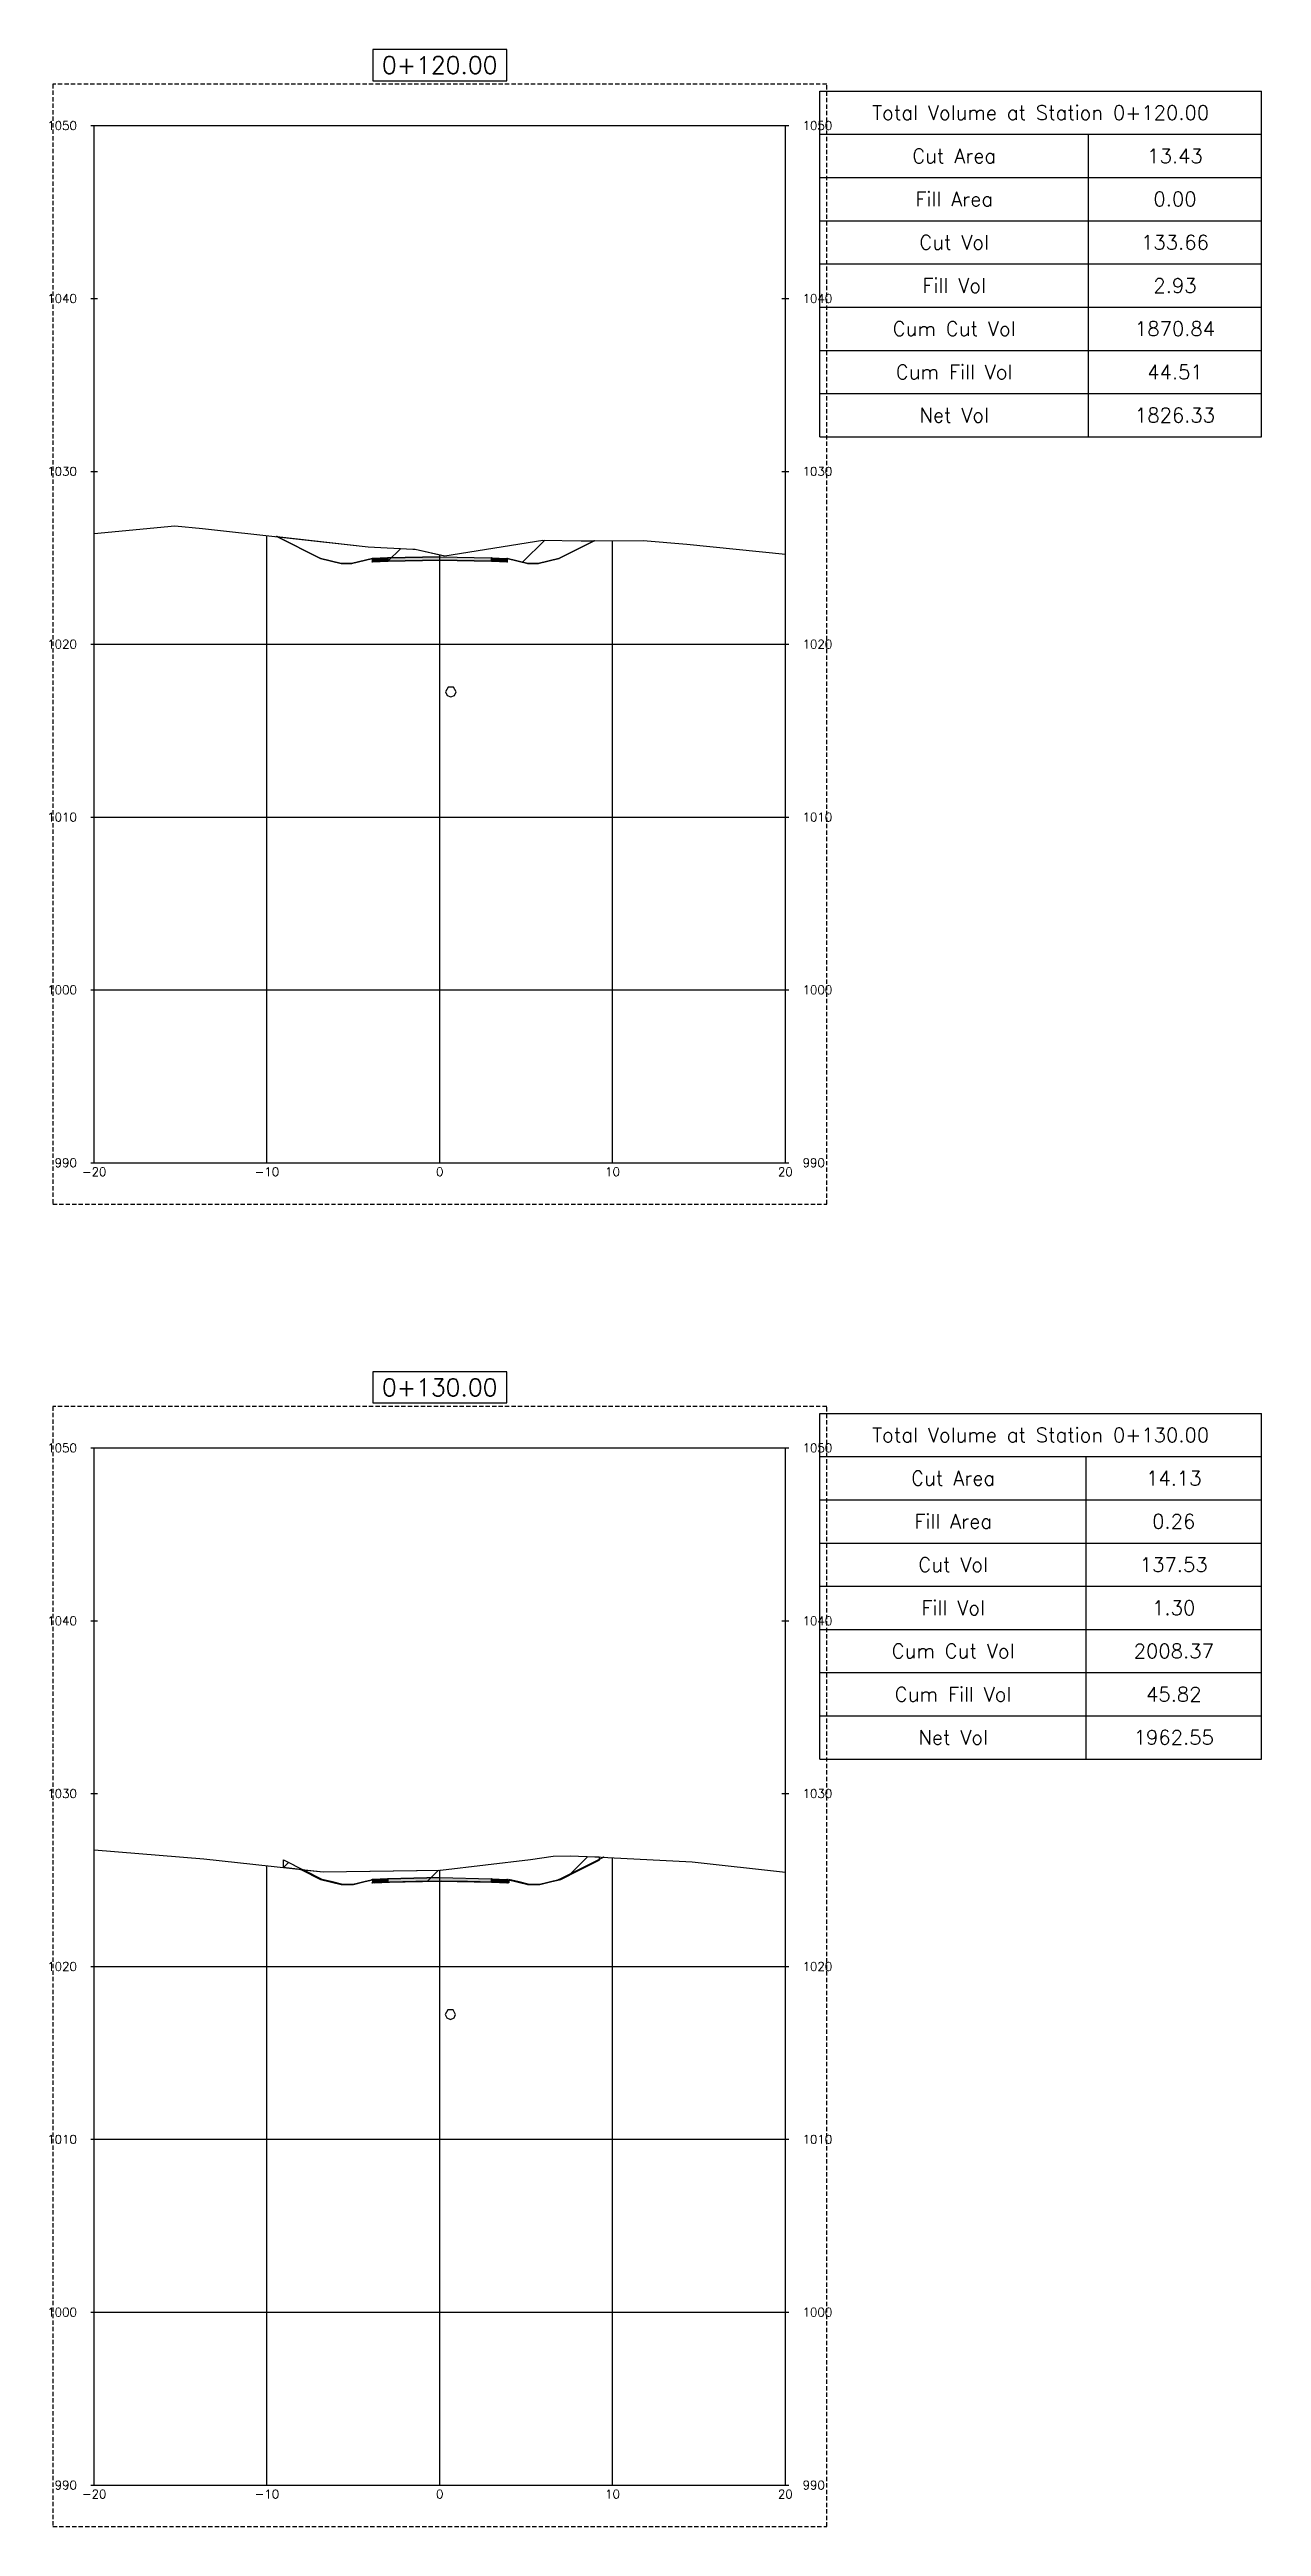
# Model space of a CAD drawing. Header units: metres. Extents: x 517023 to 519141, y 3924953 to 3927827.
# Drawn here: x 518310.9 to 518381, y 3925511.7 to 3925655 of the extents above; entities that cross this region are included whole.
import ezdxf

# ---------------------------------------------------------------- set-up
doc = ezdxf.new("R2010")
doc.units = ezdxf.units.M
doc.linetypes.add('DASHED2', pattern=[0.375, 0.25, -0.125])
for name, color, linetype in [('C-ANNO-TABL', 1, 'Continuous'), ('C-ANNO-TABL-TEXT', 150, 'Continuous'), ('C-ANNO-TABL-TITL', 150, 'Continuous'), ('C-ANNO-TABL-TTBL', 5, 'Continuous'), ('C-ROAD-CORR', 5, 'Continuous'), ('C-ROAD-CORR-PATT', 150, 'Continuous'), ('C-ROAD-LINK', 150, 'Continuous'), ('C-ROAD-MARK', 212, 'Continuous'), ('C-ROAD-PROF-TTLB', 5, 'Continuous'), ('C-ROAD-SECT', 7, 'Continuous'), ('C-ROAD-SECT-GRID', 7, 'Continuous'), ('C-ROAD-SECT-TEXT', 92, 'Continuous'), ('C-ROAD-SECT-TICK', 7, 'Continuous'), ('C-ROAD-SECT-TITL', 92, 'Continuous'), ('C-ROAD-SHAP', 32, 'Continuous'), ('C-ROAD-SHAP-PATT', 7, 'Continuous'), ('C-STRM-PIPE', 170, 'Continuous')]:
    doc.layers.add(name, color=color, linetype=linetype)
doc.layers.add('C-ROAD-SECT-BUFR', color=6, linetype='DASHED2', plot=False)
doc.styles.get("Standard").update_dxf_attribs({"font": 'simplex.shx'})

msp = doc.modelspace()

# ---------------------------------------------------------------- texts
at = {"layer": 'C-ANNO-TABL-TEXT', "color": 150, "linetype": 'Continuous', "lineweight": -3, "char_height": 0.833, "attachment_point": 5}
for s, insert in [('13.43', (518376.02, 3925648.89)), ('0.00', (518376.02, 3925646.39)), ('133.66', (518376.02, 3925643.89)), ('2.93', (518376.02, 3925641.39)), ('1870.84', (518376.02, 3925638.89)), ('44.51', (518376.02, 3925636.39)), ('1826.33', (518376.02, 3925633.89)), ('14.13', (518375.95, 3925572.39)), ('0.26', (518375.95, 3925569.89)), ('137.53', (518375.95, 3925567.39)), ('1.30', (518375.95, 3925564.89)), ('2008.37', (518375.95, 3925562.39)), ('45.82', (518375.95, 3925559.89)), ('1962.55', (518375.95, 3925557.39))]:
    msp.add_mtext(s, dxfattribs=dict(at, insert=insert))
at = {"layer": 'C-ANNO-TABL-TITL', "color": 150, "linetype": 'Continuous', "lineweight": -3, "attachment_point": 5}
for s, insert, char_height in [('Total Volume at Station 0+120.00', (518368.25, 3925651.39), 0.8333), ('Cut Area', (518363.24, 3925648.89), 0.833), ('Fill Area', (518363.24, 3925646.39), 0.833), ('Cut Vol', (518363.24, 3925643.89), 0.833), ('Fill Vol', (518363.24, 3925641.39), 0.833), ('Cum Cut Vol', (518363.24, 3925638.89), 0.8333), ('Cum Fill Vol', (518363.24, 3925636.39), 0.8333), ('Net Vol', (518363.24, 3925633.89), 0.833), ('Total Volume at Station 0+130.00', (518368.25, 3925574.89), 0.8333), ('Cut Area', (518363.18, 3925572.39), 0.833), ('Fill Area', (518363.18, 3925569.89), 0.833), ('Cut Vol', (518363.18, 3925567.39), 0.833), ('Fill Vol', (518363.18, 3925564.89), 0.833), ('Cum Cut Vol', (518363.18, 3925562.39), 0.8333), ('Cum Fill Vol', (518363.18, 3925559.89), 0.8333), ('Net Vol', (518363.18, 3925557.39), 0.833)]:
    msp.add_mtext(s, dxfattribs=dict(at, insert=insert, char_height=char_height))
at = {"layer": 'C-ROAD-SECT-TEXT', "color": 92, "linetype": 'Continuous', "lineweight": -3, "char_height": 0.5}
for s, insert, attachment_point in [('1050', (518312.47, 3925650.64), 6), ('1050', (518354.47, 3925650.64), 4), ('1040', (518312.47, 3925640.64), 6), ('1040', (518354.47, 3925640.64), 4), ('1030', (518312.47, 3925630.64), 6), ('1030', (518354.47, 3925630.64), 4), ('1020', (518312.47, 3925620.64), 6), ('1020', (518354.47, 3925620.64), 4), ('1010', (518312.47, 3925610.64), 6), ('1010', (518354.47, 3925610.64), 4), ('1000', (518312.47, 3925600.64), 6), ('1000', (518354.47, 3925600.64), 4), ('990', (518312.47, 3925590.64), 6), ('{\\C3;-20}', (518313.47, 3925590.37), 2), ('{\\C3;-10}', (518323.47, 3925590.37), 2), ('{\\C3;0}', (518333.47, 3925590.37), 2), ('{\\C3;10}', (518343.47, 3925590.37), 2), ('{\\C3;20}', (518353.47, 3925590.37), 2), ('990', (518354.47, 3925590.64), 4), ('1050', (518312.47, 3925574.14), 6), ('1050', (518354.47, 3925574.14), 4), ('1040', (518312.47, 3925564.14), 6), ('1040', (518354.47, 3925564.14), 4), ('1030', (518312.47, 3925554.14), 6), ('1030', (518354.47, 3925554.14), 4), ('1020', (518312.47, 3925544.14), 6), ('1020', (518354.47, 3925544.14), 4), ('1010', (518312.47, 3925534.14), 6), ('1010', (518354.47, 3925534.14), 4), ('1000', (518312.47, 3925524.14), 6), ('1000', (518354.47, 3925524.14), 4), ('990', (518312.47, 3925514.14), 6), ('990', (518354.47, 3925514.14), 4), ('{\\C3;-20}', (518313.47, 3925513.87), 2), ('{\\C3;-10}', (518323.47, 3925513.87), 2), ('{\\C3;0}', (518333.47, 3925513.87), 2), ('{\\C3;10}', (518343.47, 3925513.87), 2), ('{\\C3;20}', (518353.47, 3925513.87), 2)]:
    msp.add_mtext(s, dxfattribs=dict(at, insert=insert, attachment_point=attachment_point))
at = {"layer": 'C-ROAD-SECT-TITL', "color": 92, "linetype": 'Continuous', "lineweight": -3, "char_height": 1, "attachment_point": 8}
for s, insert in [('0+120.00', (518333.47, 3925653.64)), ('0+130.00', (518333.47, 3925577.14))]:
    msp.add_mtext(s, dxfattribs=dict(at, insert=insert))

# ---------------------------------------------------------------- hatches: boundary and pattern name
at = {"layer": 'C-ROAD-CORR-PATT', "linetype": 'Continuous', "lineweight": -3}
h = msp.add_hatch(dxfattribs=at)
h.set_pattern_fill('ANSI31', color=1, scale=1.75, style=0)
h.set_pattern_definition([(45, (518324.0397, 3925626.8674), (-3.9289, 3.9289), [])])
h.paths.add_polyline_path([(518324.04, 3925626.87), (518329.33, 3925626.28), (518331.91, 3925626.14), (518332.05, 3925626.14), (518333.76, 3925625.75), (518339.44, 3925626.66), (518341.65, 3925626.62), (518342.41, 3925626.62), (518340.37, 3925625.6), (518339.17, 3925625.3), (518338.57, 3925625.3), (518337.37, 3925625.6), (518337.37, 3925625.4), (518336.47, 3925625.44), (518333.47, 3925625.5), (518330.47, 3925625.44), (518329.57, 3925625.4), (518329.57, 3925625.6), (518328.37, 3925625.3), (518327.77, 3925625.3), (518326.57, 3925625.6)])
h = msp.add_hatch(dxfattribs=at)
h.set_pattern_fill('ANSI31', color=3, scale=1.75, style=0)
h.set_pattern_definition([(45, (518324.4175, 3925549.861), (-3.929, 3.929), [])])
h.paths.add_polyline_path([(518324.42, 3925549.86), (518324.42, 3925550.31), (518325.56, 3925549.74)])
h = msp.add_hatch(dxfattribs=at)
h.set_pattern_fill('ANSI31', color=1, scale=1.75, style=0)
h.set_pattern_definition([(45, (518325.563, 3925549.7355), (-3.9289, 3.9289), [])])
h.paths.add_polyline_path([(518325.56, 3925549.74), (518326.73, 3925549.61), (518333.51, 3925549.72), (518338.72, 3925550.33), (518340.04, 3925550.53), (518341.03, 3925550.54), (518342.45, 3925550.49), (518342.69, 3925550.48), (518342.69, 3925550.29), (518341.49, 3925549.69), (518340.47, 3925549.18), (518339.87, 3925549.03), (518339.27, 3925548.88), (518338.97, 3925548.88), (518338.67, 3925548.88), (518338.07, 3925549.03), (518337.47, 3925549.18), (518337.47, 3925549.08), (518337.47, 3925548.98), (518337.02, 3925549), (518336.57, 3925549.02), (518335.08, 3925549.05), (518333.57, 3925549.08), (518332.08, 3925549.05), (518330.57, 3925549.02), (518330.12, 3925549), (518329.67, 3925548.98), (518329.67, 3925549.08), (518329.67, 3925549.18), (518329.07, 3925549.03), (518328.47, 3925548.88), (518328.17, 3925548.88), (518327.87, 3925548.88), (518327.27, 3925549.03), (518326.67, 3925549.18), (518325.68, 3925549.67)])
at = {"layer": 'C-ROAD-SHAP-PATT', "linetype": 'Continuous', "lineweight": -3}
for points in [[(518330.47, 3925625.64), (518329.57, 3925625.6), (518329.57, 3925625.4), (518330.47, 3925625.44)], [(518333.47, 3925625.7), (518330.47, 3925625.64), (518330.47, 3925625.44), (518333.47, 3925625.5)], [(518333.47, 3925625.7), (518336.47, 3925625.64), (518336.47, 3925625.44), (518333.47, 3925625.5)], [(518336.47, 3925625.64), (518337.37, 3925625.6), (518337.37, 3925625.4), (518336.47, 3925625.44)], [(518330.47, 3925549.22), (518329.57, 3925549.18), (518329.57, 3925548.98), (518330.47, 3925549.02)], [(518333.47, 3925549.28), (518330.47, 3925549.22), (518330.47, 3925549.02), (518333.47, 3925549.08)], [(518333.47, 3925549.28), (518336.47, 3925549.22), (518336.47, 3925549.02), (518333.47, 3925549.08)], [(518336.47, 3925549.22), (518337.37, 3925549.18), (518337.37, 3925548.98), (518336.47, 3925549.02)]]:
    msp.add_hatch(color=7, dxfattribs=at).paths.add_polyline_path(points)

# ---------------------------------------------------------------- linework, layer by layer
at = {"layer": 'C-ANNO-TABL', "color": 1, "linetype": 'Continuous', "lineweight": -3}
for p, q in [((518355.47, 3925650.14), (518381.03, 3925650.14)), ((518371.01, 3925632.64), (518371.01, 3925650.14)), ((518355.47, 3925647.64), (518381.03, 3925647.64)), ((518355.47, 3925645.14), (518381.03, 3925645.14)), ((518355.47, 3925642.64), (518381.03, 3925642.64)), ((518355.47, 3925640.14), (518381.03, 3925640.14)), ((518355.47, 3925637.64), (518381.03, 3925637.64)), ((518355.47, 3925635.14), (518381.03, 3925635.14)), ((518355.47, 3925573.64), (518381.03, 3925573.64)), ((518370.88, 3925556.14), (518370.88, 3925573.64)), ((518355.47, 3925571.14), (518381.03, 3925571.14)), ((518355.47, 3925568.64), (518381.03, 3925568.64)), ((518355.47, 3925566.14), (518381.03, 3925566.14)), ((518355.47, 3925563.64), (518381.03, 3925563.64)), ((518355.47, 3925561.14), (518381.03, 3925561.14)), ((518355.47, 3925558.64), (518381.03, 3925558.64))]:
    msp.add_line(p, q, dxfattribs=at)
at = {"layer": 'C-ANNO-TABL-TTBL', "color": 5, "linetype": 'Continuous', "lineweight": -3}
for p, q in [((518355.47, 3925652.64), (518381.03, 3925652.64)), ((518355.47, 3925632.64), (518355.47, 3925652.64)), ((518381.03, 3925632.64), (518381.03, 3925652.64)), ((518355.47, 3925632.64), (518381.03, 3925632.64)), ((518355.47, 3925576.14), (518381.03, 3925576.14)), ((518355.47, 3925556.14), (518355.47, 3925576.14)), ((518381.03, 3925556.14), (518381.03, 3925576.14)), ((518355.47, 3925556.14), (518381.03, 3925556.14))]:
    msp.add_line(p, q, dxfattribs=at)
at = {"layer": 'C-ROAD-CORR', "color": 1, "linetype": 'Continuous', "lineweight": -3}
for p, q in [((518324.04, 3925626.87), (518329.33, 3925626.28)), ((518326.57, 3925625.6), (518324.04, 3925626.87)), ((518329.33, 3925626.28), (518331.91, 3925626.14)), ((518331.91, 3925626.14), (518332.05, 3925626.14)), ((518332.05, 3925626.14), (518333.76, 3925625.75)), ((518333.76, 3925625.75), (518339.44, 3925626.66)), ((518339.44, 3925626.66), (518341.65, 3925626.62)), ((518342.41, 3925626.62), (518340.37, 3925625.6)), ((518341.65, 3925626.62), (518342.41, 3925626.62)), ((518327.77, 3925625.3), (518326.57, 3925625.6)), ((518328.37, 3925625.3), (518327.77, 3925625.3)), ((518329.57, 3925625.6), (518328.37, 3925625.3)), ((518329.57, 3925625.4), (518329.57, 3925625.6)), ((518330.47, 3925625.44), (518329.57, 3925625.4)), ((518333.47, 3925625.5), (518330.47, 3925625.44)), ((518336.47, 3925625.44), (518333.47, 3925625.5)), ((518337.37, 3925625.4), (518336.47, 3925625.44)), ((518338.57, 3925625.3), (518337.37, 3925625.6)), ((518337.37, 3925625.6), (518337.37, 3925625.4)), ((518339.17, 3925625.3), (518338.57, 3925625.3)), ((518340.37, 3925625.6), (518339.17, 3925625.3)), ((518333.51, 3925549.72), (518338.72, 3925550.33)), ((518338.72, 3925550.33), (518340.04, 3925550.53)), ((518340.04, 3925550.53), (518341.03, 3925550.54)), ((518341.03, 3925550.54), (518342.45, 3925550.49)), ((518342.69, 3925550.29), (518341.49, 3925549.69)), ((518342.45, 3925550.49), (518342.69, 3925550.48)), ((518342.69, 3925550.48), (518342.69, 3925550.29)), ((518325.56, 3925549.74), (518326.73, 3925549.61)), ((518325.68, 3925549.67), (518325.56, 3925549.74)), ((518326.67, 3925549.18), (518325.68, 3925549.67)), ((518327.27, 3925549.03), (518326.67, 3925549.18)), ((518326.73, 3925549.61), (518333.51, 3925549.72)), ((518327.87, 3925548.88), (518327.27, 3925549.03)), ((518328.17, 3925548.88), (518327.87, 3925548.88)), ((518328.47, 3925548.88), (518328.17, 3925548.88)), ((518329.07, 3925549.03), (518328.47, 3925548.88)), ((518329.67, 3925549.18), (518329.07, 3925549.03)), ((518329.67, 3925549.08), (518329.67, 3925549.18)), ((518329.67, 3925548.98), (518329.67, 3925549.08)), ((518330.12, 3925549), (518329.67, 3925548.98)), ((518330.57, 3925549.02), (518330.12, 3925549)), ((518332.08, 3925549.05), (518330.57, 3925549.02)), ((518333.57, 3925549.08), (518332.08, 3925549.05)), ((518335.08, 3925549.05), (518333.57, 3925549.08)), ((518336.57, 3925549.02), (518335.08, 3925549.05)), ((518337.02, 3925549), (518336.57, 3925549.02)), ((518337.47, 3925548.98), (518337.02, 3925549)), ((518338.07, 3925549.03), (518337.47, 3925549.18)), ((518337.47, 3925549.18), (518337.47, 3925549.08)), ((518337.47, 3925549.08), (518337.47, 3925548.98)), ((518338.67, 3925548.88), (518338.07, 3925549.03)), ((518338.97, 3925548.88), (518338.67, 3925548.88)), ((518339.27, 3925548.88), (518338.97, 3925548.88)), ((518339.87, 3925549.03), (518339.27, 3925548.88)), ((518340.47, 3925549.18), (518339.87, 3925549.03)), ((518341.49, 3925549.69), (518340.47, 3925549.18))]:
    msp.add_line(p, q, dxfattribs=at)
at = {"layer": 'C-ROAD-CORR', "color": 3, "linetype": 'Continuous', "lineweight": -3}
for p, q in [((518324.42, 3925549.86), (518324.42, 3925550.31)), ((518324.42, 3925550.31), (518325.56, 3925549.74)), ((518325.56, 3925549.74), (518324.42, 3925549.86))]:
    msp.add_line(p, q, dxfattribs=at)
at = {"layer": 'C-ROAD-LINK', "color": 150, "linetype": 'Continuous', "lineweight": -3}
for p, q in [((518324.04, 3925626.87), (518326.57, 3925625.6)), ((518340.37, 3925625.6), (518342.41, 3925626.62)), ((518326.57, 3925625.6), (518327.77, 3925625.3)), ((518327.77, 3925625.3), (518328.37, 3925625.3)), ((518328.37, 3925625.3), (518329.57, 3925625.6)), ((518329.57, 3925625.6), (518330.47, 3925625.64)), ((518329.57, 3925625.6), (518329.57, 3925625.4)), ((518329.57, 3925625.4), (518330.47, 3925625.44)), ((518330.47, 3925625.64), (518333.47, 3925625.7)), ((518330.47, 3925625.64), (518330.47, 3925625.44)), ((518330.47, 3925625.44), (518330.47, 3925625.64)), ((518330.47, 3925625.44), (518333.47, 3925625.5)), ((518333.47, 3925625.7), (518336.47, 3925625.64)), ((518333.47, 3925625.5), (518333.47, 3925625.7)), ((518333.47, 3925625.5), (518336.47, 3925625.44)), ((518336.47, 3925625.64), (518336.47, 3925625.44)), ((518336.47, 3925625.64), (518337.37, 3925625.6)), ((518336.47, 3925625.44), (518336.47, 3925625.64)), ((518336.47, 3925625.44), (518337.37, 3925625.4)), ((518337.37, 3925625.6), (518337.37, 3925625.4)), ((518337.37, 3925625.6), (518338.57, 3925625.3)), ((518338.57, 3925625.3), (518339.17, 3925625.3)), ((518339.17, 3925625.3), (518340.37, 3925625.6)), ((518340.37, 3925549.18), (518342.94, 3925550.47)), ((518325.43, 3925549.75), (518326.57, 3925549.18)), ((518326.57, 3925549.18), (518327.77, 3925548.88)), ((518327.77, 3925548.88), (518328.37, 3925548.88)), ((518328.37, 3925548.88), (518329.57, 3925549.18)), ((518329.57, 3925549.18), (518330.47, 3925549.22)), ((518329.57, 3925549.18), (518329.57, 3925548.98)), ((518329.57, 3925548.98), (518330.47, 3925549.02)), ((518330.47, 3925549.22), (518333.47, 3925549.28)), ((518330.47, 3925549.22), (518330.47, 3925549.02)), ((518330.47, 3925549.02), (518330.47, 3925549.22)), ((518330.47, 3925549.02), (518333.47, 3925549.08)), ((518333.47, 3925549.28), (518336.47, 3925549.22)), ((518333.47, 3925549.08), (518333.47, 3925549.28)), ((518333.47, 3925549.08), (518336.47, 3925549.02)), ((518336.47, 3925549.22), (518336.47, 3925549.02)), ((518336.47, 3925549.22), (518337.37, 3925549.18)), ((518336.47, 3925549.02), (518336.47, 3925549.22)), ((518336.47, 3925549.02), (518337.37, 3925548.98)), ((518337.37, 3925549.18), (518337.37, 3925548.98)), ((518337.37, 3925549.18), (518338.57, 3925548.88)), ((518338.57, 3925548.88), (518339.17, 3925548.88)), ((518339.17, 3925548.88), (518340.37, 3925549.18))]:
    msp.add_line(p, q, dxfattribs=at)
at = {"layer": 'C-ROAD-MARK', "color": 212, "linetype": 'Continuous', "lineweight": -3}
for centre in [(518324.04, 3925626.87), (518342.41, 3925626.62), (518326.57, 3925625.6), (518327.77, 3925625.3), (518328.37, 3925625.3), (518329.57, 3925625.6), (518329.57, 3925625.4), (518330.47, 3925625.64), (518330.47, 3925625.44), (518333.47, 3925625.7), (518333.47, 3925625.5), (518336.47, 3925625.64), (518336.47, 3925625.44), (518337.37, 3925625.6), (518337.37, 3925625.4), (518338.57, 3925625.3), (518339.17, 3925625.3), (518340.37, 3925625.6), (518342.94, 3925550.47), (518325.43, 3925549.75), (518326.57, 3925549.18), (518327.77, 3925548.88), (518328.37, 3925548.88), (518329.57, 3925549.18), (518329.57, 3925548.98), (518330.47, 3925549.22), (518330.47, 3925549.02), (518333.47, 3925549.28), (518333.47, 3925549.08), (518336.47, 3925549.22), (518336.47, 3925549.02), (518337.37, 3925549.18), (518337.37, 3925548.98), (518338.57, 3925548.88), (518339.17, 3925548.88), (518340.37, 3925549.18)]:
    msp.add_circle(centre, 0.015, dxfattribs=at)
at = {"layer": 'C-ROAD-PROF-TTLB', "color": 5, "linetype": 'Continuous', "lineweight": -3}
for p, q in [((518313.47, 3925590.64), (518313.47, 3925650.64)), ((518313.47, 3925650.64), (518353.47, 3925650.64)), ((518353.47, 3925590.64), (518353.47, 3925650.64)), ((518313.47, 3925590.64), (518353.47, 3925590.64)), ((518313.47, 3925514.14), (518313.47, 3925574.14)), ((518313.47, 3925574.14), (518353.47, 3925574.14)), ((518353.47, 3925514.14), (518353.47, 3925574.14)), ((518313.47, 3925514.14), (518353.47, 3925514.14))]:
    msp.add_line(p, q, dxfattribs=at)
at = {"layer": 'C-ROAD-SECT', "color": 7, "linetype": 'Continuous', "lineweight": -3}
for points in [[(518313.47, 3925627.05), (518318.13, 3925627.48), (518319.74, 3925627.34), (518329.33, 3925626.28), (518331.91, 3925626.14), (518332.05, 3925626.14), (518333.47, 3925625.81), (518333.76, 3925625.75), (518339.44, 3925626.66), (518341.65, 3925626.62), (518345.25, 3925626.63), (518347.77, 3925626.43), (518353.47, 3925625.84)], [(518324.04, 3925626.87), (518326.57, 3925625.6), (518327.77, 3925625.3), (518328.37, 3925625.3), (518329.57, 3925625.6), (518329.57, 3925625.4), (518330.47, 3925625.44), (518333.47, 3925625.5), (518336.47, 3925625.44), (518337.37, 3925625.4), (518337.37, 3925625.6), (518338.57, 3925625.3), (518339.17, 3925625.3), (518340.37, 3925625.6), (518342.41, 3925626.62)], [(518313.47, 3925550.88), (518319.82, 3925550.37), (518326.73, 3925549.61), (518333.47, 3925549.72), (518333.51, 3925549.72), (518338.72, 3925550.33), (518340.04, 3925550.53), (518341.03, 3925550.54), (518342.45, 3925550.49), (518348.07, 3925550.2), (518353.47, 3925549.6)], [(518324.42, 3925550.31), (518325.68, 3925549.67), (518326.67, 3925549.18), (518327.27, 3925549.03), (518327.87, 3925548.88), (518328.17, 3925548.88), (518328.47, 3925548.88), (518329.07, 3925549.03), (518329.67, 3925549.18), (518329.67, 3925549.08), (518329.67, 3925548.98), (518330.12, 3925549), (518330.57, 3925549.02), (518332.08, 3925549.05), (518333.47, 3925549.07), (518333.57, 3925549.08), (518335.08, 3925549.05), (518336.57, 3925549.02), (518337.02, 3925549), (518337.47, 3925548.98), (518337.47, 3925549.08), (518337.47, 3925549.18), (518338.07, 3925549.03), (518338.67, 3925548.88), (518338.97, 3925548.88), (518339.27, 3925548.88), (518339.87, 3925549.03), (518340.47, 3925549.18), (518341.49, 3925549.69), (518342.69, 3925550.29)]]:
    msp.add_lwpolyline(points, dxfattribs=at)
at = {"layer": 'C-ROAD-SECT-BUFR', "color": 6, "linetype": 'DASHED2', "lineweight": -3}
for p, q in [((518355.87, 3925653.04), (518311.07, 3925653.04)), ((518311.07, 3925653.04), (518311.07, 3925588.24)), ((518355.87, 3925588.24), (518355.87, 3925653.04)), ((518311.07, 3925588.24), (518355.87, 3925588.24)), ((518355.87, 3925576.54), (518311.07, 3925576.54)), ((518311.07, 3925576.54), (518311.07, 3925511.74)), ((518355.87, 3925511.74), (518355.87, 3925576.54)), ((518311.07, 3925511.74), (518355.87, 3925511.74))]:
    msp.add_line(p, q, dxfattribs=at)
at = {"layer": 'C-ROAD-SECT-GRID', "color": 7, "linetype": 'Continuous', "lineweight": -3}
for p, q in [((518313.47, 3925590.64), (518313.47, 3925627.05)), ((518323.47, 3925590.64), (518323.47, 3925626.93)), ((518343.47, 3925590.64), (518343.47, 3925626.63)), ((518333.47, 3925590.64), (518333.47, 3925625.81)), ((518353.47, 3925590.64), (518353.47, 3925625.84)), ((518313.47, 3925620.64), (518353.47, 3925620.64)), ((518313.47, 3925610.64), (518353.47, 3925610.64)), ((518313.47, 3925600.64), (518353.47, 3925600.64)), ((518313.47, 3925590.64), (518353.47, 3925590.64)), ((518313.47, 3925514.14), (518313.47, 3925550.88)), ((518343.47, 3925514.14), (518343.47, 3925550.44)), ((518323.47, 3925514.14), (518323.47, 3925549.97)), ((518333.47, 3925514.14), (518333.47, 3925549.72)), ((518353.47, 3925514.14), (518353.47, 3925549.6)), ((518313.47, 3925544.14), (518353.47, 3925544.14)), ((518313.47, 3925534.14), (518353.47, 3925534.14)), ((518313.47, 3925524.14), (518353.47, 3925524.14)), ((518313.47, 3925514.14), (518353.47, 3925514.14))]:
    msp.add_line(p, q, dxfattribs=at)
at = {"layer": 'C-ROAD-SECT-TICK', "color": 7, "linetype": 'Continuous', "lineweight": -3}
for p, q in [((518313.27, 3925650.64), (518313.67, 3925650.64)), ((518353.27, 3925650.64), (518353.67, 3925650.64)), ((518313.27, 3925640.64), (518313.67, 3925640.64)), ((518353.27, 3925640.64), (518353.67, 3925640.64)), ((518313.27, 3925630.64), (518313.67, 3925630.64)), ((518353.27, 3925630.64), (518353.67, 3925630.64)), ((518313.27, 3925620.64), (518313.67, 3925620.64)), ((518353.27, 3925620.64), (518353.67, 3925620.64)), ((518313.27, 3925610.64), (518313.67, 3925610.64)), ((518353.27, 3925610.64), (518353.67, 3925610.64)), ((518313.27, 3925600.64), (518313.67, 3925600.64)), ((518353.27, 3925600.64), (518353.67, 3925600.64)), ((518313.27, 3925590.64), (518313.67, 3925590.64)), ((518353.27, 3925590.64), (518353.67, 3925590.64)), ((518313.27, 3925574.14), (518313.67, 3925574.14)), ((518353.27, 3925574.14), (518353.67, 3925574.14)), ((518313.27, 3925564.14), (518313.67, 3925564.14)), ((518353.27, 3925564.14), (518353.67, 3925564.14)), ((518313.27, 3925554.14), (518313.67, 3925554.14)), ((518353.27, 3925554.14), (518353.67, 3925554.14)), ((518313.27, 3925544.14), (518313.67, 3925544.14)), ((518353.27, 3925544.14), (518353.67, 3925544.14)), ((518313.27, 3925534.14), (518313.67, 3925534.14)), ((518353.27, 3925534.14), (518353.67, 3925534.14)), ((518313.27, 3925524.14), (518313.67, 3925524.14)), ((518353.27, 3925524.14), (518353.67, 3925524.14)), ((518313.27, 3925514.14), (518313.67, 3925514.14)), ((518353.27, 3925514.14), (518353.67, 3925514.14))]:
    msp.add_line(p, q, dxfattribs=at)
at = {"layer": 'C-ROAD-SECT-TITL', "color": 92, "linetype": 'Continuous', "lineweight": -3}
for points in [[(518329.59, 3925653.24), (518337.35, 3925653.24), (518337.35, 3925655.04), (518329.59, 3925655.04)], [(518329.59, 3925576.74), (518337.35, 3925576.74), (518337.35, 3925578.54), (518329.59, 3925578.54)]]:
    msp.add_3dface(points, dxfattribs=at)
at = {"layer": 'C-ROAD-SHAP', "color": 32, "linetype": 'Continuous', "lineweight": -3}
for p, q in [((518330.47, 3925625.64), (518329.57, 3925625.6)), ((518329.57, 3925625.6), (518329.57, 3925625.4)), ((518329.57, 3925625.4), (518330.47, 3925625.44)), ((518333.47, 3925625.7), (518330.47, 3925625.64)), ((518330.47, 3925625.64), (518330.47, 3925625.44)), ((518330.47, 3925625.44), (518330.47, 3925625.64)), ((518330.47, 3925625.44), (518333.47, 3925625.5)), ((518333.47, 3925625.7), (518336.47, 3925625.64)), ((518333.47, 3925625.5), (518333.47, 3925625.7)), ((518336.47, 3925625.44), (518333.47, 3925625.5)), ((518336.47, 3925625.64), (518336.47, 3925625.44)), ((518336.47, 3925625.64), (518337.37, 3925625.6)), ((518336.47, 3925625.44), (518336.47, 3925625.64)), ((518337.37, 3925625.4), (518336.47, 3925625.44)), ((518337.37, 3925625.6), (518337.37, 3925625.4)), ((518330.47, 3925549.22), (518329.57, 3925549.18)), ((518329.57, 3925549.18), (518329.57, 3925548.98)), ((518329.57, 3925548.98), (518330.47, 3925549.02)), ((518333.47, 3925549.28), (518330.47, 3925549.22)), ((518330.47, 3925549.22), (518330.47, 3925549.02)), ((518330.47, 3925549.02), (518330.47, 3925549.22)), ((518330.47, 3925549.02), (518333.47, 3925549.08)), ((518333.47, 3925549.28), (518336.47, 3925549.22)), ((518333.47, 3925549.08), (518333.47, 3925549.28)), ((518336.47, 3925549.02), (518333.47, 3925549.08)), ((518336.47, 3925549.22), (518336.47, 3925549.02)), ((518336.47, 3925549.22), (518337.37, 3925549.18)), ((518336.47, 3925549.02), (518336.47, 3925549.22)), ((518337.37, 3925548.98), (518336.47, 3925549.02)), ((518337.37, 3925549.18), (518337.37, 3925548.98))]:
    msp.add_line(p, q, dxfattribs=at)
at = {"layer": 'C-STRM-PIPE', "color": 170, "linetype": 'Continuous', "lineweight": -3}
for points in [[(518333.96, 3925618.15), (518333.81, 3925617.89)], [(518333.81, 3925617.89), (518333.89, 3925617.68)], [(518333.89, 3925617.68), (518334.11, 3925617.59)], [(518334.26, 3925618.15), (518333.96, 3925618.15)], [(518334.11, 3925617.59), (518334.32, 3925617.68)], [(518334.41, 3925617.89), (518334.26, 3925618.15)], [(518334.32, 3925617.68), (518334.41, 3925617.89)], [(518333.94, 3925541.63), (518333.79, 3925541.37)], [(518334.24, 3925541.63), (518333.94, 3925541.63)], [(518334.39, 3925541.37), (518334.24, 3925541.63)], [(518333.79, 3925541.37), (518333.88, 3925541.16)], [(518333.88, 3925541.16), (518334.09, 3925541.07)], [(518334.09, 3925541.07), (518334.3, 3925541.16)], [(518334.3, 3925541.16), (518334.39, 3925541.37)]]:
    msp.add_lwpolyline(points, dxfattribs=at)

msp.set_redraw_order([(e.dxf.handle, doc.entitydb.next_handle()) for e in msp.query("TEXT MTEXT ATTDEF DIMENSION ARC_DIMENSION")])  # texts and dimensions are drawn at this point

doc.saveas('drawing.dxf')
